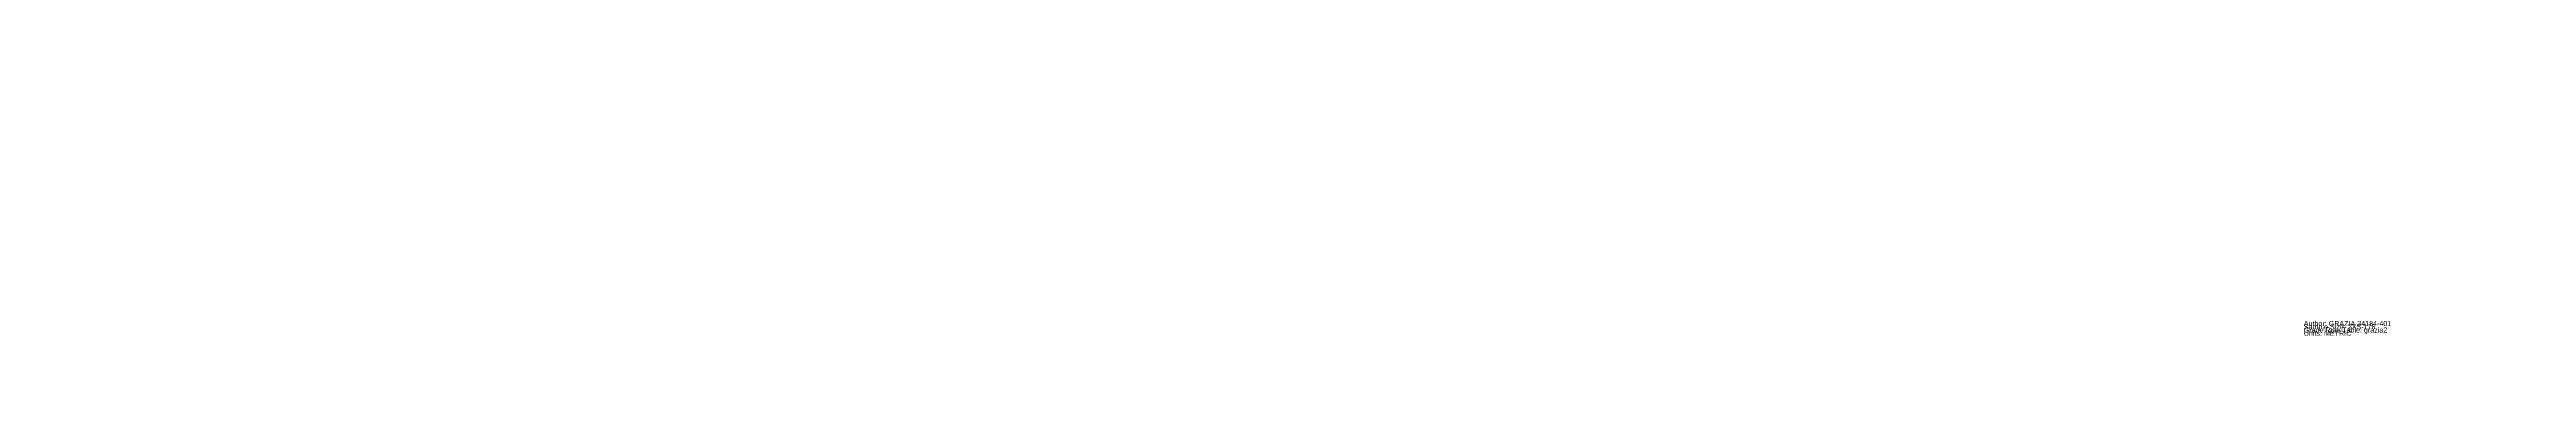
# Model space of a CAD drawing. Extents: x -100 to 18980, y -100 to 633.
# Drawn here: x 15139 to 18980, y -100 to 430 of the extents above; entities that cross this region are included whole.
import ezdxf

# ---------------------------------------------------------------- set-up
doc = ezdxf.new("R2010")
doc.units = 0
doc.layers.add('1', color=7, linetype='CONTINUOUS')

msp = doc.modelspace()

# ---------------------------------------------------------------- texts
at = {"layer": '1'}
for s, p in [('Author: GRAZIA 34184-401', (18634.370229, 0)), ('Sample Size: 2XS-176', (18634.370229, -5)), ('Grade Rule Table: grazia2', (18634.370229, -10)), ('Units: METRIC', (18634.370229, -15))]:
    msp.add_text(s, height=8, dxfattribs=at).set_placement(p)

doc.saveas('drawing.dxf')
